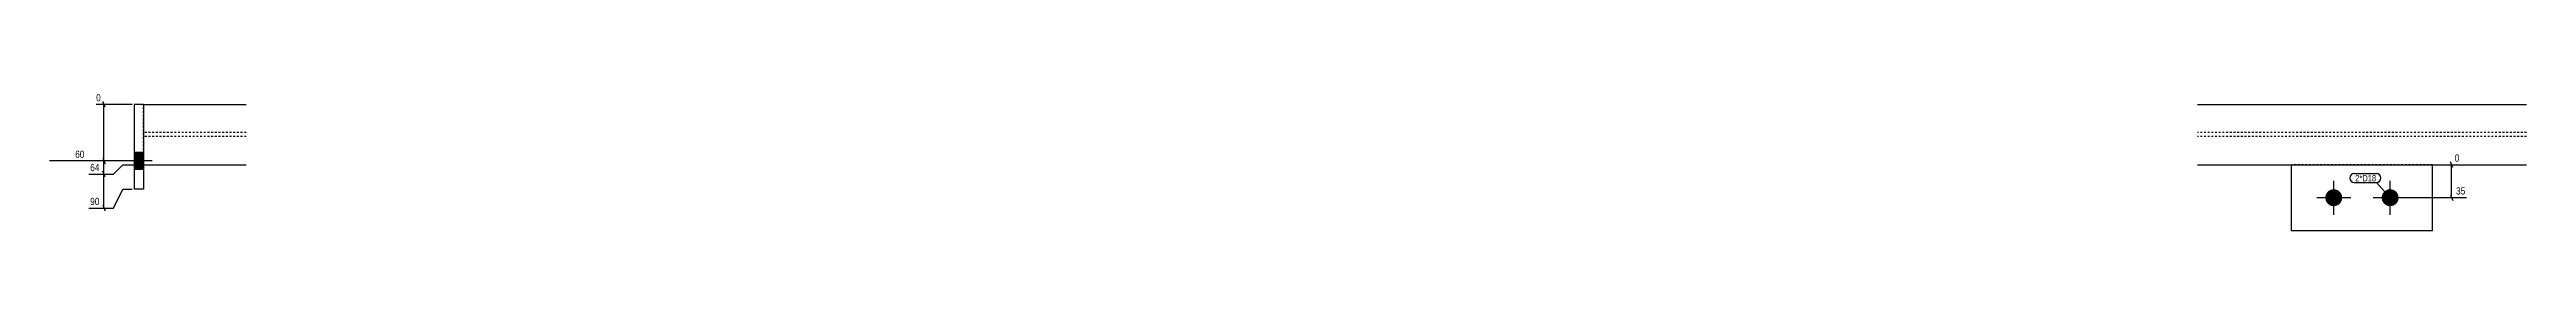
# Model space of a CAD drawing. Header units: millimetres. Extents: x -4 to 34414, y -30 to 896.
# Drawn here: x 19045 to 21680, y 5 to 152 of the extents above; entities that cross this region are included whole.
import ezdxf

# ---------------------------------------------------------------- set-up
doc = ezdxf.new("R2010")
doc.units = ezdxf.units.MM
doc.linetypes.add('DXK_LINE_DOT2', pattern=[3.9198, 1.9599, -1.9599])
for name, color, linetype in [('MÅLSÆTNING', 7, 'Continuous'), ('STÅL', 7, 'Continuous'), ('TEKST', 7, 'Continuous')]:
    doc.layers.add(name, color=color, linetype=linetype)
doc.styles.add('Arial Narrow', font='ARIALN.TTF', dxfattribs={"height": 0.2})

msp = doc.modelspace()

# ---------------------------------------------------------------- hatches: boundary and pattern name
at = {"layer": 'STÅL', "linetype": 'Continuous'}
for points in [[(19145.5, 69.8), (19145.5, 87.8), (19135.5, 87.8), (19135.5, 69.8)], [(19145.5, 69.8), (19145.5, 87.8), (19135.5, 87.8), (19135.5, 69.8)], [(21475.5, 48.8), (21477.4, 48.6), (21479.2, 48), (21480.8, 47.1), (21482.2, 45.8), (21483.3, 44.3), (21484.1, 42.6), (21484.4, 40.7), (21484.4, 38.9), (21484.1, 37), (21483.3, 35.3), (21482.2, 33.8), (21480.8, 32.5), (21479.2, 31.6), (21477.4, 31), (21475.5, 30.8), (21473.6, 31), (21471.8, 31.6), (21470.2, 32.5), (21468.8, 33.8), (21467.7, 35.3), (21466.9, 37), (21466.5, 38.9), (21466.5, 40.7), (21466.9, 42.6), (21467.7, 44.3), (21468.8, 45.8), (21470.2, 47.1), (21471.8, 48), (21473.6, 48.6)], [(21535.5, 48.8), (21537.4, 48.6), (21539.2, 48), (21540.8, 47.1), (21542.2, 45.8), (21543.3, 44.3), (21544.1, 42.6), (21544.4, 40.7), (21544.4, 38.9), (21544.1, 37), (21543.3, 35.3), (21542.2, 33.8), (21540.8, 32.5), (21539.2, 31.6), (21537.4, 31), (21535.5, 30.8), (21533.6, 31), (21531.8, 31.6), (21530.2, 32.5), (21528.8, 33.8), (21527.7, 35.3), (21526.9, 37), (21526.5, 38.9), (21526.5, 40.7), (21526.9, 42.6), (21527.7, 44.3), (21528.8, 45.8), (21530.2, 47.1), (21531.8, 48), (21533.6, 48.6)]]:
    msp.add_hatch(color=96, dxfattribs=at).paths.add_polyline_path(points)

# ---------------------------------------------------------------- linework, layer by layer
at = {"layer": 'MÅLSÆTNING', "color": 7, "linetype": 'Continuous'}
for p, q in [((19133.5, 138.8), (19095.1, 138.8)), ((19104.6, 135.8), (19102.2, 141.8)), ((19103.4, 78.8), (19103.4, 138.8)), ((19102.2, 81.8), (19104.6, 75.8)), ((19102.2, 81.8), (19104.6, 75.8)), ((19133.5, 78.8), (19071.3, 78.8)), ((19087.3, 64.8), (19113.4, 64.8)), ((19087.3, 64.8), (19113.4, 64.8)), ((19104.6, 61.8), (19102.2, 67.8)), ((19104.6, 61.8), (19102.2, 67.8)), ((19103.4, 64.8), (19103.4, 78.8)), ((19103.4, 28.8), (19103.4, 64.8)), ((19113.4, 64.8), (19123.4, 74.8)), ((19113.4, 64.8), (19123.4, 74.8)), ((19123.4, 74.8), (19143.5, 74.8)), ((19123.4, 74.8), (19143.5, 74.8)), ((21582.5, 74.8), (21609, 74.8)), ((21602, 71.8), (21599.6, 77.8)), ((21600.8, 40), (21600.8, 74.8)), ((19087.3, 28.8), (19113.4, 28.8)), ((19102.2, 31.8), (19104.6, 25.8)), ((19113.4, 28.8), (19123.4, 48.8)), ((19123.4, 48.8), (19133.5, 48.8)), ((21537.5, 40), (21616.8, 40)), ((21599.6, 43), (21602, 37))]:
    msp.add_line(p, q, dxfattribs=at)
at = {"layer": 'STÅL', "color": 2, "linetype": 'Continuous'}
for p, q in [((19145.5, 138.8), (19135.5, 138.8)), ((19135.5, 138.8), (19135.5, 48.8)), ((19145.5, 138.8), (19145.5, 74.8)), ((19145.5, 138.8), (19254.7, 138.8)), ((21330.5, 138.8), (21680.5, 138.8)), ((19145.5, 74.8), (19145.5, 48.8)), ((19145.5, 74.8), (19254.7, 74.8)), ((21330.5, 74.8), (21680.5, 74.8)), ((21430.5, 4.8), (21430.5, 74.8)), ((21580.5, 4.8), (21580.5, 74.8)), ((19145.5, 48.8), (19135.5, 48.8)), ((21580.5, 4.8), (21430.5, 4.8))]:
    msp.add_line(p, q, dxfattribs=at)
at = {"layer": 'STÅL', "color": 7, "linetype": 'DXK_LINE_DOT2'}
for p, q in [((19145.5, 74.8), (19145.5, 138.8)), ((19254.7, 109), (19145.5, 109)), ((21680.5, 109), (21330.5, 109)), ((19254.7, 104.6), (19145.5, 104.6)), ((21680.5, 104.6), (21330.5, 104.6)), ((21580.5, 74.8), (21430.5, 74.8))]:
    msp.add_line(p, q, dxfattribs=at)
at = {"layer": 'STÅL', "color": 96, "linetype": 'Continuous'}
for p, q in [((19145.5, 87.8), (19135.5, 87.8)), ((19145.5, 87.8), (19135.5, 87.8)), ((19154.7, 78.8), (19045.5, 78.8)), ((19154.7, 78.8), (19045.5, 78.8)), ((19145.5, 69.8), (19135.5, 69.8)), ((19145.5, 69.8), (19135.5, 69.8)), ((21475.5, 21.8), (21475.5, 57.8)), ((21535.5, 21.8), (21535.5, 57.8)), ((21493.5, 39.8), (21457.5, 39.8)), ((21553.5, 39.8), (21517.5, 39.8))]:
    msp.add_line(p, q, dxfattribs=at)

# ---------------------------------------------------------------- next in the draw order: wipeouts: each hides what was drawn before it
at = {"color": 0, "linetype": 'Continuous'}
for points in [[(19101.6, 140.4), (19101.6, 151.6), (19093.5, 151.6), (19093.5, 140.4)], [(19084.1, 80.4), (19084.1, 91.6), (19071.2, 91.6), (19071.2, 80.4)], [(21610.6, 76.4), (21610.6, 87.6), (21602.6, 87.6), (21602.6, 76.4)], [(21617, 41.6), (21617, 52.8), (21604, 52.8), (21604, 41.6)], [(19100.1, 30.4), (19100.1, 41.6), (19087.2, 41.6), (19087.2, 30.4)]]:
    msp.add_wipeout(points, dxfattribs=at).dxf.layer = 'MÅLSÆTNING'
at = {"color": 0}
msp.add_wipeout([(21519.7, 57.2), (21519.7, 64.2), (21498.4, 64.2), (21498.4, 57.2)], dxfattribs=at).dxf.layer = 'TEKST'

# ---------------------------------------------------------------- next in the draw order: linework, layer by layer
at = {"layer": 'MÅLSÆTNING', "color": 7, "linetype": 'Continuous'}
msp.add_line((19133.5, 78.8), (19071.3, 78.8), dxfattribs=at)

# ---------------------------------------------------------------- next in the draw order: texts
at = {"layer": 'MÅLSÆTNING', "color": 3, "linetype": 'Continuous', "style": 'Arial Narrow'}
for s, p in [('0', (19095.1, 142)), ('60', (19072.8, 82)), ('0', (21604.2, 78)), ('90', (19088.8, 32)), ('35', (21605.6, 43.2))]:
    msp.add_text(s, height=7.64, dxfattribs=at).set_placement(p)

# ---------------------------------------------------------------- next in the draw order: wipeouts: each hides what was drawn before it
at = {"color": 0}
msp.add_wipeout([(21519.7, 57.2), (21519.7, 64.2), (21498.4, 64.2), (21498.4, 57.2)], dxfattribs=at).dxf.layer = 'TEKST'

# ---------------------------------------------------------------- next in the draw order: linework, layer by layer
at = {"layer": 'TEKST', "color": 7, "linetype": 'Continuous'}
for p, q in [((21497.2, 65.4), (21520.9, 65.4)), ((21497.2, 56), (21520.9, 56)), ((21535.5, 39.8), (21520.9, 56))]:
    msp.add_line(p, q, dxfattribs=at)
for centre, start, end in [((21497.2, 60.7), 90, 270), ((21520.9, 60.7), 270, 90)]:
    msp.add_arc(centre, 4.7, start, end, dxfattribs=at)

# ---------------------------------------------------------------- next in the draw order: texts
at = {"layer": 'TEKST', "color": 3, "style": 'Arial Narrow'}
msp.add_text('2*D18', height=6.68, dxfattribs=at).set_placement((21498.4, 57.2))

# ---------------------------------------------------------------- next in the draw order: wipeouts: each hides what was drawn before it
at = {"color": 0, "linetype": 'Continuous'}
msp.add_wipeout([(19100.1, 66.4), (19100.1, 77.6), (19087.2, 77.6), (19087.2, 66.4)], dxfattribs=at).dxf.layer = 'MÅLSÆTNING'

# ---------------------------------------------------------------- next in the draw order: texts
at = {"layer": 'MÅLSÆTNING', "color": 3, "linetype": 'Continuous', "style": 'Arial Narrow'}
msp.add_text('64', height=7.64, dxfattribs=at).set_placement((19088.8, 68))

doc.saveas('drawing.dxf')
